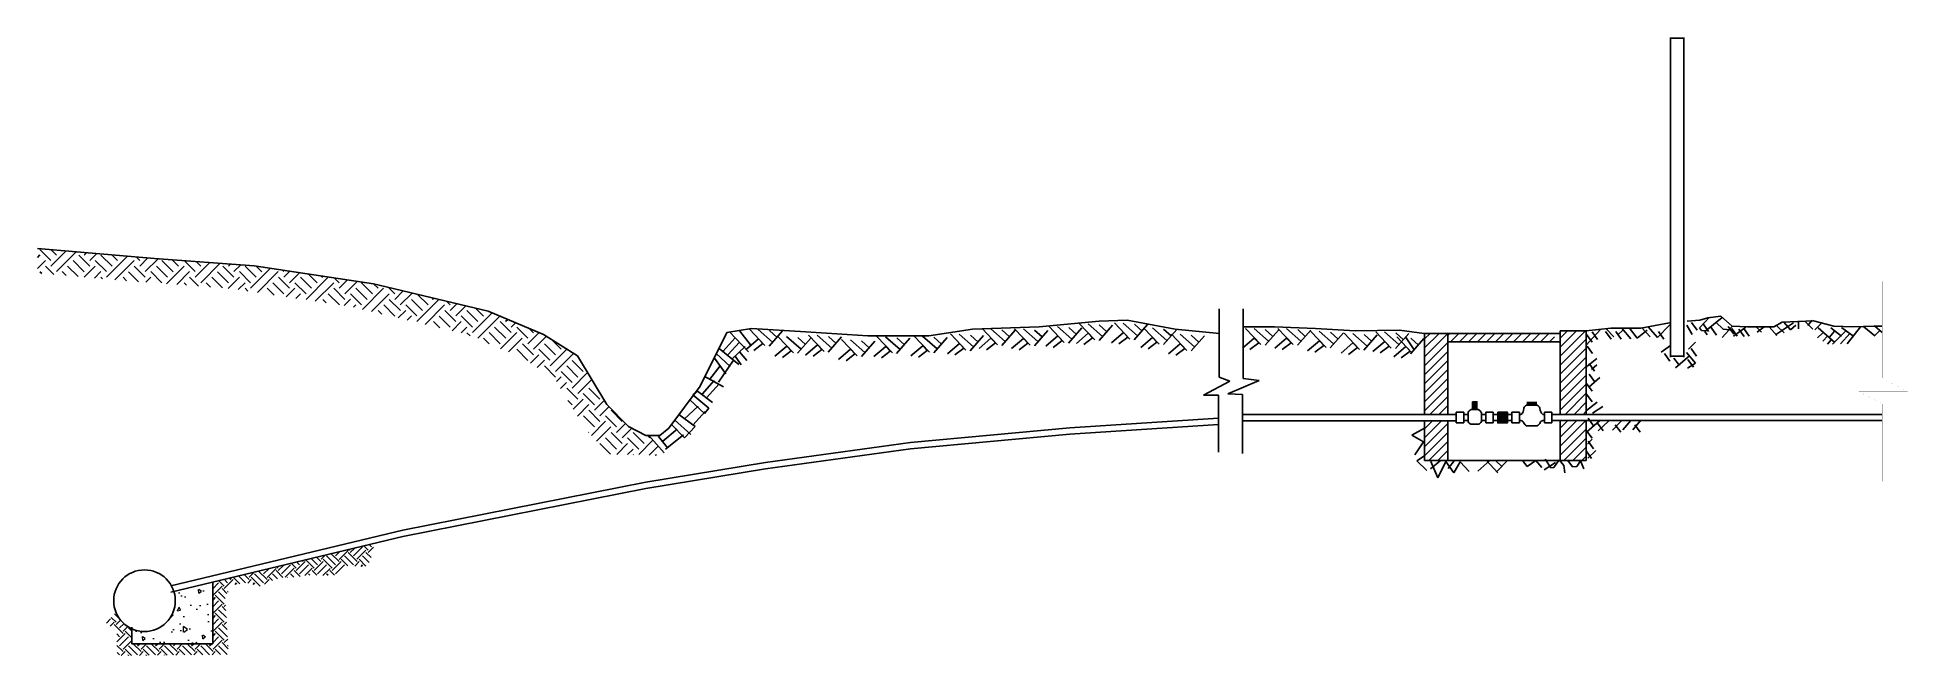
# Model space of a CAD drawing. Header units: millimetres. Extents: x 1147.5 to 1224.1, y 2097.1 to 2139.6.
# Drawn here: x 1205 to 1211.33, y 2118.2 to 2120.29 of the extents above; entities that cross this region are included whole.
import ezdxf

# ---------------------------------------------------------------- set-up
doc = ezdxf.new("R2010")
doc.units = ezdxf.units.MM
doc.layers.add('COTAS', color=251, linetype='Continuous', lineweight=13)
doc.layers.add('G-Principal', color=7, linetype='Continuous')

msp = doc.modelspace()

# ---------------------------------------------------------------- hatches: boundary and pattern name
at = {"lineweight": 15}
h = msp.add_hatch(dxfattribs=at)
h.set_pattern_fill('LINE', color=256, scale=0.006777, angle=45, style=0)
h.set_pattern_definition([(45, (1140.517197, 2056.57348), (-0.015214799, 0.015214799), [])])
h.paths.add_polyline_path([(1209.7716, 2119.2636), (1210.1316, 2119.2636), (1210.1316, 2119.2922), (1209.7716, 2119.2922)])
for points in [[(1209.8548, 2119.0614), (1209.8548, 2119.0344), (1209.8697, 2119.0344), (1209.8697, 2119.0614)], [(1209.94, 2118.9895), (1209.9728, 2118.9895), (1209.9728, 2119.0263), (1209.94, 2119.0263)], [(1210.038, 2119.0614), (1210.038, 2119.0494), (1210.0729, 2119.0494), (1210.0729, 2119.0614)]]:
    msp.add_hatch(color=256).paths.add_polyline_path(points)
h = msp.add_hatch()
h.set_pattern_fill('EARTH', color=256, scale=0.006777, angle=45, style=0)
h.set_pattern_definition([(45, (1140.537197, 2056.57348), (7e-18, 0.060859196), [0.04303395, -0.04303395]), (45, (1140.525786, 2056.58489), (7e-18, 0.060859196), [0.04303395, -0.04303395]), (45, (1140.514374, 2056.596302), (7e-18, 0.060859196), [0.04303395, -0.04303395]), (135, (1140.514374, 2056.60391), (-0.060859196, 7e-18), [0.04303395, -0.04303395]), (135, (1140.525786, 2056.61532), (-0.060859196, 7e-18), [0.04303395, -0.04303395]), (135, (1140.537197, 2056.62673), (-0.060859196, 7e-18), [0.04303395, -0.04303395])])
h.paths.add_polyline_path([(1205.6363, 2118.4031), (1205.6609, 2118.4418), (1205.7102, 2118.4488), (1205.7349, 2118.4418), (1205.7543, 2118.4365), (1205.7912, 2118.4541), (1205.8265, 2118.4664), (1205.8828, 2118.4682), (1205.9145, 2118.4752), (1205.9674, 2118.4734), (1206.0132, 2118.4752), (1206.0519, 2118.5069), (1206.103, 2118.5033), (1206.1188, 2118.5069), (1206.1259, 2118.5209), (1206.14, 2118.5632), (1206.1358, 2118.5808), (1205.5947, 2118.4514), (1205.5947, 2118.2429), (1205.3214, 2118.2429), (1205.3214, 2118.293, -0.196093), (1205.267, 2118.3499), (1205.2347, 2118.3116), (1205.2699, 2118.2852), (1205.2717, 2118.2025), (1205.6486, 2118.2061)])
at = {"layer": 'COTAS'}
h = msp.add_hatch(dxfattribs=at)
h.set_pattern_fill('AR-CONC', color=256, scale=0.0006777, angle=45, style=0)
h.set_pattern_definition([(95, (1140.5372, 2056.57348), (0.09494214, 0.07966593), [0.01291018, -0.14201204]), (40, (1140.5372, 2056.57348), (-0.10844412, 0.07466696), [0.01032815, -0.11360963]), (145.451, (1140.54511, 2056.58012), (-0.01350125, 0.15433278), [0.01097196, -0.1206916]), (91.1842, (1140.51285, 2056.59782), (0.15004972, 0.10975583), [0.01936528, -0.21301805]), (141.6356, (1140.52536, 2056.60697), (-0.00480228, 0.23233347), [0.01645794, -0.1810374]), (36.184, (1140.51285, 2056.59782), (-0.0048019, 0.23233344), [0.01549222, -0.17041444]), (66, (1140.53111, 2056.60391), (0.12166108, 0.02364852), [0.01291018, -0.14201203]), (11, (1140.53111, 2056.60391), (-0.0586481, 0.11787995), [0.01032815, -0.11360963]), (116.4514, (1140.54125, 2056.60588), (0.06301257, 0.14152847), [0.01097196, -0.1206916]), (82.5, (1140.537197, 2056.57348), (-0.039039226, 0.041999382), [0, -0.11223254, 0, -0.115330986, 0, -0.11403997]), (52.5, (1140.537197, 2056.57348), (-0.01598676, 0.08002756), [0, -0.065755876, 0, -0.109650505, 0, -0.04346429]), (12.5, (1140.510053, 2056.546337), (0.067721113, 0.062230613), [0, -0.04303395, 0, -0.134265924, 0, -0.17816055]), (2.5, (1140.49788, 2056.534165), (0.0587999, 0.083168966), [0, -0.055944135, 0, -0.089166344, 0, -0.12651981])])
h.paths.add_polyline_path([(1205.3214, 2118.293), (1205.3214, 2118.2429), (1205.5947, 2118.2429), (1205.5947, 2118.4514), (1205.4632, 2118.42, -0.648943)])
at = {"layer": 'G-Principal'}
h = msp.add_hatch(dxfattribs=at)
h.set_pattern_fill('FILL', color=256, scale=0.1875, style=0, pattern_type=2)
h.set_pattern_definition([(45, (1311.060157, 1862.75746), (0.0375, 0.1125), [0.106066017, -0.106066017]), (45, (1311.078907, 1862.73871), (0.0375, 0.1125), [0.106066017, -0.106066017]), (315, (1311.09766, 1862.73871), (0.1125, 0.0375), [0.05303301, -0.05303301]), (315, (1311.11641, 1862.75746), (0.1125, 0.0375), [0.05303301, -0.0530329]), (315, (1311.13516, 1862.77621), (0.1125, 0.0375), [0.05303301, -0.0530329]), (315, (1311.15391, 1862.79496), (0.1125, 0.0375), [0.05303301, -0.0530329])])
h.paths.add_polyline_path([(1206.1384, 2119.4597), (1205.7345, 2119.5209), (1205.3975, 2119.5459), (1205.0019, 2119.5793), (1205.0019, 2119.4959), (1205.3205, 2119.469), (1205.6575, 2119.4439), (1206.0614, 2119.3827), (1206.4486, 2119.2909), (1206.6365, 2119.2119), (1206.7507, 2119.1395), (1206.851, 2118.9754), (1206.9297, 2118.8842), (1207.0952, 2118.8796), (1207.1161, 2118.8945), (1207.069, 2118.9466), (1207.0589, 2118.9466), (1207.0004, 2118.9772), (1206.9279, 2119.0523), (1206.8277, 2119.2165), (1206.7135, 2119.2888), (1206.5256, 2119.3678)])
h = msp.add_hatch(dxfattribs=at)
h.set_pattern_fill('LINE', color=256, scale=0.006777, angle=45, style=0)
h.set_pattern_definition([(45, (1311.040157, 1862.738711), (-0.015214799, 0.015214799), [])])
h.paths.add_polyline_path([(1209.7716, 2118.9962), (1209.6926, 2118.9962), (1209.6926, 2118.8625), (1209.7716, 2118.8625)])
h.paths.add_polyline_path([(1210.2394, 2118.9972), (1210.1516, 2118.9972), (1210.1516, 2118.8625), (1210.2394, 2118.8625)])
h.paths.add_polyline_path([(1210.2394, 2119.301), (1210.1516, 2119.301), (1210.1516, 2119.0185), (1210.2394, 2119.0185)])
h.paths.add_polyline_path([(1209.6926, 2119.0175), (1209.7716, 2119.0175), (1209.7716, 2119.2922), (1209.6926, 2119.2922)])

# ---------------------------------------------------------------- linework, layer by layer
for p, q in [((1210.5238, 2119.212), (1210.5238, 2120.2935)), ((1210.5249, 2120.2911), (1210.5696, 2120.2911)), ((1210.5696, 2119.212), (1210.5696, 2120.2935)), ((1205.3975, 2119.5459), (1205.0019, 2119.5793)), ((1205.7345, 2119.5209), (1205.3975, 2119.5459)), ((1206.1384, 2119.4597), (1205.7345, 2119.5209)), ((1206.5256, 2119.3678), (1206.1384, 2119.4597)), ((1206.7135, 2119.2888), (1206.5256, 2119.3678)), ((1208.9984, 2119.3751), (1208.9984, 2119.144)), ((1209.0793, 2119.3751), (1209.0793, 2119.1395)), ((1210.6559, 2119.3471), (1210.622, 2119.3115)), ((1210.6229, 2119.3369), (1210.65, 2119.3454)), ((1210.6993, 2119.3462), (1210.6409, 2119.2988)), ((1210.65, 2119.3454), (1210.6942, 2119.3505)), ((1210.6942, 2119.3505), (1210.7332, 2119.3165)), ((1206.8277, 2119.2165), (1206.7135, 2119.2888)), ((1207.3334, 2119.295), (1207.2427, 2119.1135)), ((1207.3613, 2119.2778), (1207.3205, 2119.2328)), ((1207.4169, 2119.3089), (1207.3334, 2119.295)), ((1207.342, 2119.2971), (1207.4064, 2119.2299)), ((1207.377, 2119.3), (1207.4128, 2119.2535)), ((1207.41, 2119.3064), (1207.4622, 2119.2514)), ((1207.6008, 2119.2977), (1207.4169, 2119.3089)), ((1207.4881, 2119.2629), (1207.4395, 2119.3058)), ((1207.5218, 2119.3008), (1207.4767, 2119.2494)), ((1207.5032, 2119.2787), (1207.4774, 2119.3023)), ((1207.5059, 2119.2821), (1207.5581, 2119.2271)), ((1207.5841, 2119.2386), (1207.5354, 2119.2815)), ((1207.6177, 2119.2765), (1207.5726, 2119.225)), ((1207.5991, 2119.2544), (1207.5733, 2119.278)), ((1207.8097, 2119.2838), (1207.6008, 2119.2977)), ((1207.6097, 2119.2864), (1207.6619, 2119.2314)), ((1207.6879, 2119.2429), (1207.6392, 2119.2858)), ((1207.7215, 2119.2808), (1207.6764, 2119.2293)), ((1207.7029, 2119.2587), (1207.6771, 2119.2822)), ((1208.0158, 2119.2838), (1207.8097, 2119.2838)), ((1207.8407, 2119.2814), (1207.8929, 2119.2264)), ((1207.9189, 2119.2379), (1207.8702, 2119.2808)), ((1207.9525, 2119.2758), (1207.9074, 2119.2244)), ((1207.9339, 2119.2537), (1207.9081, 2119.2773)), ((1207.966, 2119.2836), (1208.0182, 2119.2285)), ((1208.0441, 2119.2401), (1207.9954, 2119.283)), ((1208.1634, 2119.3061), (1208.0158, 2119.2838)), ((1208.0778, 2119.278), (1208.0327, 2119.2265)), ((1208.0592, 2119.2558), (1208.0334, 2119.2794)), ((1208.0895, 2119.2908), (1208.1417, 2119.2357)), ((1208.1676, 2119.2473), (1208.1189, 2119.2902)), ((1208.2013, 2119.2852), (1208.1562, 2119.2337)), ((1208.1827, 2119.263), (1208.1569, 2119.2866)), ((1208.3891, 2119.3144), (1208.1634, 2119.3061)), ((1208.1961, 2119.3086), (1208.2484, 2119.2536)), ((1208.2743, 2119.2651), (1208.2256, 2119.308)), ((1208.3079, 2119.303), (1208.2628, 2119.2516)), ((1208.2893, 2119.2809), (1208.2636, 2119.3045)), ((1208.3064, 2119.3079), (1208.3586, 2119.2529)), ((1208.3845, 2119.2644), (1208.3359, 2119.3073)), ((1208.4182, 2119.3023), (1208.3731, 2119.2508)), ((1208.3996, 2119.2802), (1208.3738, 2119.3038)), ((1208.5924, 2119.3339), (1208.3891, 2119.3144)), ((1208.412, 2119.2493), (1208.4521, 2119.2836)), ((1208.422, 2119.3165), (1208.4743, 2119.2615)), ((1208.5002, 2119.273), (1208.4515, 2119.3159)), ((1208.4521, 2119.2836), (1208.4671, 2119.2679)), ((1208.5339, 2119.3109), (1208.4888, 2119.2595)), ((1208.5152, 2119.2888), (1208.4895, 2119.3124)), ((1208.5151, 2119.2586), (1208.5552, 2119.2929)), ((1208.5251, 2119.3258), (1208.5774, 2119.2708)), ((1208.5702, 2119.2772), (1208.5402, 2119.2543)), ((1208.6033, 2119.2823), (1208.5546, 2119.3252)), ((1208.5552, 2119.2929), (1208.5702, 2119.2772)), ((1208.6369, 2119.3202), (1208.5918, 2119.2688)), ((1208.6871, 2119.3367), (1208.5924, 2119.3339)), ((1208.6183, 2119.2981), (1208.5926, 2119.3217)), ((1208.6339, 2119.2608), (1208.674, 2119.2951)), ((1208.644, 2119.328), (1208.6962, 2119.2729)), ((1208.6891, 2119.2794), (1208.659, 2119.2565)), ((1208.7221, 2119.2845), (1208.6735, 2119.3274)), ((1208.674, 2119.2951), (1208.6891, 2119.2794)), ((1208.8487, 2119.3061), (1208.6871, 2119.3367)), ((1208.7558, 2119.3224), (1208.7107, 2119.2709)), ((1208.7372, 2119.3002), (1208.7114, 2119.3238)), ((1208.7326, 2119.2442), (1208.7726, 2119.2785)), ((1208.7426, 2119.3114), (1208.7948, 2119.2564)), ((1208.8207, 2119.2679), (1208.7721, 2119.3108)), ((1208.7726, 2119.2785), (1208.7877, 2119.2628)), ((1208.8544, 2119.3058), (1208.8093, 2119.2543)), ((1208.8358, 2119.2837), (1208.81, 2119.3072)), ((1208.8364, 2119.29), (1208.8886, 2119.2349)), ((1208.9991, 2119.2922), (1208.8487, 2119.3061)), ((1208.9145, 2119.2465), (1208.8658, 2119.2894)), ((1208.9482, 2119.2844), (1208.9031, 2119.2329)), ((1208.9296, 2119.2622), (1208.9038, 2119.2858)), ((1209.0765, 2119.2422), (1209.1166, 2119.2765)), ((1209.1849, 2119.3147), (1209.0791, 2119.3147)), ((1209.0866, 2119.3094), (1209.1388, 2119.2544)), ((1209.1647, 2119.2659), (1209.116, 2119.3088)), ((1209.1166, 2119.2765), (1209.1317, 2119.2608)), ((1209.1984, 2119.3038), (1209.1533, 2119.2523)), ((1209.1798, 2119.2817), (1209.154, 2119.3052)), ((1209.3242, 2119.3092), (1209.1849, 2119.3147)), ((1209.1861, 2119.2422), (1209.2261, 2119.2765)), ((1209.1961, 2119.3094), (1209.2483, 2119.2544)), ((1209.2743, 2119.2659), (1209.2256, 2119.3088)), ((1209.2261, 2119.2765), (1209.2412, 2119.2608)), ((1209.3079, 2119.3038), (1209.2628, 2119.2523)), ((1209.2893, 2119.2817), (1209.2635, 2119.3052)), ((1209.307, 2119.3001), (1209.3593, 2119.2451)), ((1209.4579, 2119.3008), (1209.3242, 2119.3092)), ((1209.3852, 2119.2566), (1209.3365, 2119.2995)), ((1209.4189, 2119.2945), (1209.3738, 2119.243)), ((1209.4002, 2119.2724), (1209.3745, 2119.296)), ((1209.4205, 2119.293), (1209.4728, 2119.2379)), ((1209.4987, 2119.2495), (1209.45, 2119.2924)), ((1209.6083, 2119.3036), (1209.4579, 2119.3008)), ((1209.5324, 2119.2874), (1209.4873, 2119.2359)), ((1209.5138, 2119.2652), (1209.488, 2119.2888)), ((1209.5279, 2119.298), (1209.5802, 2119.2429)), ((1209.6061, 2119.2545), (1209.5574, 2119.2974)), ((1209.6397, 2119.2924), (1209.5946, 2119.2409)), ((1209.6211, 2119.2702), (1209.5954, 2119.2938)), ((1209.5988, 2119.2808), (1209.6511, 2119.2257)), ((1209.6914, 2119.2925), (1209.6083, 2119.3036)), ((1209.657, 2119.2373), (1209.6283, 2119.2802)), ((1209.672, 2119.253), (1209.6462, 2119.2766)), ((1209.6926, 2119.0175), (1209.6926, 2119.2922)), ((1209.6926, 2119.2922), (1209.7716, 2119.2922)), ((1209.7716, 2119.2922), (1209.7716, 2119.0175)), ((1210.2394, 2119.301), (1210.1516, 2119.301)), ((1210.1516, 2119.301), (1210.1516, 2119.0185)), ((1210.2871, 2119.3051), (1210.2389, 2119.2527)), ((1210.2392, 2119.3013), (1210.3223, 2119.3098)), ((1210.2394, 2119.0185), (1210.2394, 2119.301)), ((1210.2405, 2119.2886), (1210.2592, 2119.2631)), ((1210.2592, 2119.2971), (1210.2778, 2119.2716)), ((1210.305, 2119.2988), (1210.3237, 2119.2733)), ((1210.3076, 2119.3072), (1210.333, 2119.2802)), ((1210.3223, 2119.3098), (1210.4242, 2119.3098)), ((1210.3389, 2119.2988), (1210.3576, 2119.2733)), ((1210.3635, 2119.303), (1210.3457, 2119.2878)), ((1210.3601, 2119.3098), (1210.3906, 2119.2734)), ((1210.3855, 2119.3098), (1210.4117, 2119.2759)), ((1210.4117, 2119.2759), (1210.4456, 2119.303)), ((1210.4242, 2119.3098), (1210.521, 2119.3284)), ((1210.4278, 2119.3106), (1210.4558, 2119.2802)), ((1210.4803, 2119.2785), (1210.449, 2119.3148)), ((1210.5218, 2119.3216), (1210.4803, 2119.2785)), ((1210.4833, 2119.2988), (1210.5019, 2119.2733)), ((1210.5797, 2119.32), (1210.5974, 2119.2887)), ((1210.5804, 2119.3335), (1210.6229, 2119.3369)), ((1210.5953, 2119.3293), (1210.614, 2119.3038)), ((1210.622, 2119.3115), (1210.6288, 2119.3022)), ((1210.6288, 2119.3022), (1210.6457, 2119.3014)), ((1210.6344, 2119.3242), (1210.653, 2119.2988)), ((1210.6409, 2119.2988), (1210.6477, 2119.2879)), ((1210.6615, 2119.3123), (1210.6802, 2119.2869)), ((1210.677, 2119.33), (1210.7024, 2119.3071)), ((1210.734, 2119.3166), (1210.6993, 2119.2786)), ((1210.7024, 2119.3071), (1210.7253, 2119.3046)), ((1210.7193, 2119.3157), (1210.7379, 2119.2903)), ((1210.7311, 2119.3089), (1210.7498, 2119.2835)), ((1210.7332, 2119.3165), (1210.7842, 2119.3149)), ((1210.7789, 2119.3132), (1210.7374, 2119.2828)), ((1210.7549, 2119.3072), (1210.7736, 2119.2818)), ((1210.7719, 2119.3089), (1210.7906, 2119.2835)), ((1210.7842, 2119.3149), (1210.8741, 2119.3149)), ((1210.8144, 2119.3141), (1210.8314, 2119.2963)), ((1210.8407, 2119.3141), (1210.817, 2119.2963)), ((1210.8579, 2119.314), (1210.8841, 2119.2853)), ((1210.8741, 2119.3149), (1210.9013, 2119.3301)), ((1210.9406, 2119.3284), (1210.8788, 2119.287)), ((1210.8833, 2119.3182), (1210.9087, 2119.2946)), ((1210.9013, 2119.3301), (1211.0083, 2119.3352)), ((1210.907, 2119.3301), (1210.9299, 2119.3047)), ((1210.9299, 2119.3047), (1210.9485, 2119.3199)), ((1210.9567, 2119.3335), (1210.9567, 2119.3081)), ((1210.9781, 2119.3335), (1211.0061, 2119.3072)), ((1211.0035, 2119.3368), (1210.9883, 2119.3191)), ((1211.0083, 2119.3352), (1211.0762, 2119.3165)), ((1211.0348, 2119.3267), (1211.0128, 2119.3039)), ((1211.0393, 2119.2945), (1211.0215, 2119.2768)), ((1211.0232, 2119.3114), (1211.08, 2119.2616)), ((1211.0546, 2119.2827), (1211.0393, 2119.2658)), ((1211.0783, 2119.2996), (1211.0622, 2119.2793)), ((1211.0664, 2119.3106), (1211.1028, 2119.2827)), ((1211.1181, 2119.3021), (1211.0723, 2119.2556)), ((1211.0762, 2119.3165), (1211.1407, 2119.3149)), ((1211.1316, 2119.2928), (1211.0986, 2119.2565)), ((1211.102, 2119.3123), (1211.1443, 2119.2818)), ((1211.1669, 2119.3149), (1211.122, 2119.2574)), ((1211.1407, 2119.3149), (1211.2132, 2119.3165)), ((1211.2152, 2119.2844), (1211.1779, 2119.3149)), ((1211.2307, 2119.3005), (1211.2129, 2119.2827)), ((1211.2132, 2119.3165), (1211.24, 2119.317)), ((1211.2146, 2119.3174), (1211.24, 2119.295)), ((1206.9279, 2119.0523), (1206.8277, 2119.2165)), ((1207.2968, 2119.2247), (1207.3441, 2119.1804)), ((1207.3076, 2119.2412), (1207.3734, 2119.1876)), ((1207.3756, 2119.2628), (1207.3362, 2119.2199)), ((1207.3949, 2119.2485), (1207.3498, 2119.2056)), ((1207.3613, 2119.2149), (1207.382, 2119.1856)), ((1207.3756, 2119.2299), (1207.4007, 2119.2006)), ((1207.3999, 2119.2392), (1207.44, 2119.2735)), ((1207.4551, 2119.2578), (1207.425, 2119.2349)), ((1207.44, 2119.2735), (1207.4551, 2119.2578)), ((1207.4959, 2119.2149), (1207.536, 2119.2492)), ((1207.551, 2119.2335), (1207.5209, 2119.2106)), ((1207.536, 2119.2492), (1207.551, 2119.2335)), ((1207.5997, 2119.2192), (1207.6398, 2119.2535)), ((1207.6548, 2119.2378), (1207.6247, 2119.2149)), ((1207.6398, 2119.2535), (1207.6548, 2119.2378)), ((1207.7113, 2119.2042), (1207.7514, 2119.2385)), ((1207.7214, 2119.2714), (1207.7736, 2119.2163)), ((1207.7665, 2119.2228), (1207.7364, 2119.1999)), ((1207.7995, 2119.2279), (1207.7509, 2119.2708)), ((1207.7514, 2119.2385), (1207.7665, 2119.2228)), ((1207.8332, 2119.2658), (1207.7881, 2119.2143)), ((1207.8146, 2119.2436), (1207.7888, 2119.2672)), ((1207.8307, 2119.2142), (1207.8707, 2119.2485)), ((1207.8858, 2119.2328), (1207.8557, 2119.2099)), ((1207.8707, 2119.2485), (1207.8858, 2119.2328)), ((1207.9559, 2119.2164), (1207.996, 2119.2507)), ((1208.0111, 2119.235), (1207.981, 2119.2121)), ((1207.996, 2119.2507), (1208.0111, 2119.235)), ((1208.0794, 2119.2236), (1208.1195, 2119.2579)), ((1208.1346, 2119.2421), (1208.1045, 2119.2193)), ((1208.1195, 2119.2579), (1208.1346, 2119.2421)), ((1208.1861, 2119.2414), (1208.2262, 2119.2758)), ((1208.2412, 2119.26), (1208.2111, 2119.2371)), ((1208.2262, 2119.2758), (1208.2412, 2119.26)), ((1208.2963, 2119.2407), (1208.3364, 2119.275)), ((1208.3515, 2119.2593), (1208.3214, 2119.2364)), ((1208.3364, 2119.275), (1208.3515, 2119.2593)), ((1208.4671, 2119.2679), (1208.4371, 2119.245)), ((1208.7877, 2119.2628), (1208.7576, 2119.2399)), ((1208.8263, 2119.2228), (1208.8664, 2119.2571)), ((1208.8815, 2119.2413), (1208.8514, 2119.2185)), ((1208.8664, 2119.2571), (1208.8815, 2119.2413)), ((1209.1317, 2119.2608), (1209.1016, 2119.2379)), ((1209.2412, 2119.2608), (1209.2111, 2119.2379)), ((1209.297, 2119.2329), (1209.3371, 2119.2672)), ((1209.3521, 2119.2515), (1209.3221, 2119.2286)), ((1209.3371, 2119.2672), (1209.3521, 2119.2515)), ((1209.4105, 2119.2257), (1209.4506, 2119.2601)), ((1209.4656, 2119.2443), (1209.4356, 2119.2215)), ((1209.4506, 2119.2601), (1209.4656, 2119.2443)), ((1209.5179, 2119.2308), (1209.558, 2119.2651)), ((1209.573, 2119.2493), (1209.543, 2119.2265)), ((1209.558, 2119.2651), (1209.573, 2119.2493)), ((1209.5888, 2119.2136), (1209.6289, 2119.2479)), ((1209.6439, 2119.2322), (1209.6138, 2119.2093)), ((1209.6289, 2119.2479), (1209.6439, 2119.2322)), ((1209.6906, 2119.2752), (1209.6455, 2119.2237)), ((1210.2422, 2119.2496), (1210.2608, 2119.2241)), ((1210.5243, 2119.2514), (1210.493, 2119.2286)), ((1210.5036, 2119.2241), (1210.5223, 2119.1987)), ((1210.5238, 2119.2152), (1210.5696, 2119.2152)), ((1210.5416, 2119.1761), (1210.5898, 2119.2175)), ((1210.5788, 2119.2277), (1210.6084, 2119.1921)), ((1210.6084, 2119.2623), (1210.5847, 2119.2386)), ((1210.5936, 2119.2411), (1210.6123, 2119.2157)), ((1211.0681, 2119.2709), (1211.0546, 2119.2556)), ((1207.2761, 2119.1375), (1207.3105, 2119.1826)), ((1207.2911, 2119.2083), (1207.3298, 2119.1561)), ((1207.3563, 2119.2019), (1207.3047, 2119.1275)), ((1210.2753, 2119.207), (1210.2414, 2119.1799)), ((1210.249, 2119.1902), (1210.2676, 2119.1648)), ((1210.249, 2119.1546), (1210.2676, 2119.1292)), ((1210.2753, 2119.1859), (1210.2575, 2119.1706)), ((1210.5359, 2119.2089), (1210.5546, 2119.1834)), ((1210.6084, 2119.1921), (1210.5822, 2119.1752)), ((1210.5834, 2119.2038), (1210.6021, 2119.1784)), ((1207.2427, 2119.1135), (1207.1368, 2118.9717)), ((1207.2179, 2119.0843), (1207.2343, 2119.0965)), ((1207.2343, 2119.0965), (1207.2852, 2119.0586)), ((1207.2909, 2119.1329), (1207.2494, 2119.0864)), ((1207.2565, 2119.1479), (1207.3217, 2119.1115)), ((1207.3074, 2119.1215), (1207.2644, 2119.0743)), ((1209.0344, 2119.1306), (1208.9445, 2119.0835)), ((1208.9984, 2119.144), (1209.0344, 2119.1306)), ((1209.1332, 2119.1328), (1209.0276, 2119.0879)), ((1209.0276, 2119.0879), (1209.077, 2119.0857)), ((1209.0793, 2119.1395), (1209.1332, 2119.1328)), ((1210.2405, 2119.1224), (1210.2592, 2119.097)), ((1210.2405, 2119.0868), (1210.2592, 2119.0614)), ((1210.2854, 2119.1427), (1210.2482, 2119.1106)), ((1207.0004, 2118.9772), (1206.9279, 2119.0523)), ((1207.2358, 2119.0464), (1207.1893, 2119.0021)), ((1207.2079, 2119.0671), (1207.258, 2119.0214)), ((1207.2723, 2119.0393), (1207.2179, 2119.0843)), ((1207.2594, 2119.0285), (1207.2179, 2118.9821)), ((1207.258, 2119.0214), (1207.2723, 2119.0393)), ((1208.9445, 2119.0835), (1208.9962, 2119.0835)), ((1208.9962, 2119.0835), (1208.9962, 2118.8905)), ((1209.077, 2119.0857), (1209.077, 2118.886)), ((1209.8249, 2119.0263), (1209.7996, 2119.0263)), ((1209.7996, 2119.0263), (1209.7996, 2118.9895)), ((1209.8249, 2118.9895), (1209.8249, 2119.0263)), ((1209.8399, 2119.0245), (1209.8399, 2118.9939)), ((1209.8846, 2119.0245), (1209.8846, 2118.9939)), ((1209.925, 2119.0263), (1209.8996, 2119.0263)), ((1209.8996, 2119.0263), (1209.8996, 2118.9895)), ((1209.925, 2118.9895), (1209.925, 2119.0263)), ((1210.0131, 2119.0263), (1209.9878, 2119.0263)), ((1209.9878, 2119.0263), (1209.9878, 2118.9895)), ((1210.0131, 2118.9895), (1210.0131, 2119.0263)), ((1210.0281, 2119.0395), (1210.0281, 2119.0379)), ((1210.0828, 2119.0395), (1210.0828, 2119.0385)), ((1210.1232, 2119.0263), (1210.0978, 2119.0263)), ((1210.0978, 2119.0263), (1210.0978, 2118.9895)), ((1210.1232, 2118.9895), (1210.1232, 2119.0263)), ((1210.2761, 2119.0599), (1210.2406, 2119.0311)), ((1210.2956, 2119.0455), (1210.2609, 2119.0227)), ((1207.0589, 2118.9466), (1207.0004, 2118.9772)), ((1207.1368, 2118.9717), (1207.1062, 2118.9466)), ((1207.1648, 2118.9683), (1207.1168, 2118.9275)), ((1207.1462, 2118.984), (1207.1898, 2118.939)), ((1207.1562, 2118.9998), (1207.2113, 2118.9504)), ((1207.2263, 2118.9769), (1207.1712, 2119.0176)), ((1207.1898, 2118.939), (1207.2263, 2118.9769)), ((1207.9547, 2118.9229), (1208.493, 2118.9729)), ((1208.493, 2118.9729), (1208.9962, 2119.0058)), ((1208.493, 2118.9516), (1208.9962, 2118.9845)), ((1209.077, 2119.0175), (1209.7996, 2119.0175)), ((1209.077, 2118.9962), (1209.7996, 2118.9962)), ((1209.6919, 2118.9715), (1209.6495, 2118.9478)), ((1209.6926, 2118.9962), (1209.6926, 2118.8625)), ((1209.7716, 2118.8625), (1209.7716, 2118.9962)), ((1209.7996, 2118.9895), (1209.8249, 2118.9895)), ((1209.8256, 2119.0179), (1209.8399, 2119.0179)), ((1209.8399, 2118.9972), (1209.8256, 2118.9972)), ((1209.8846, 2119.0185), (1209.8996, 2119.0185)), ((1209.8846, 2118.9972), (1209.8996, 2118.9972)), ((1209.8996, 2118.9895), (1209.925, 2118.9895)), ((1209.925, 2118.9895), (1209.8996, 2118.9895)), ((1209.925, 2119.0185), (1209.94, 2119.0185)), ((1209.925, 2118.9972), (1209.94, 2118.9972)), ((1209.9728, 2119.0185), (1209.9878, 2119.0185)), ((1209.9728, 2118.9972), (1209.9878, 2118.9972)), ((1209.9878, 2118.9895), (1210.0131, 2118.9895)), ((1210.0138, 2119.0179), (1210.0181, 2119.0179)), ((1210.018, 2118.9972), (1210.0138, 2118.9972)), ((1210.0928, 2119.0185), (1210.0978, 2119.0185)), ((1210.0929, 2118.9972), (1210.0978, 2118.9972)), ((1210.0978, 2118.9895), (1210.1232, 2118.9895)), ((1210.1232, 2118.9895), (1210.0978, 2118.9895)), ((1210.1232, 2119.0185), (1211.24, 2119.0185)), ((1210.1232, 2118.9972), (1211.24, 2118.9972)), ((1210.1516, 2118.9972), (1210.1516, 2118.8625)), ((1210.2394, 2118.8625), (1210.2394, 2118.9972)), ((1210.2837, 2118.9968), (1210.2397, 2118.9587)), ((1210.2405, 2118.963), (1210.2592, 2118.9376)), ((1210.2456, 2119.0054), (1210.2642, 2118.98)), ((1210.2778, 2118.9884), (1210.2965, 2118.963)), ((1210.3142, 2118.9959), (1210.2795, 2118.963)), ((1210.3574, 2118.9959), (1210.3278, 2118.9655)), ((1210.3373, 2118.9833), (1210.3559, 2118.9579)), ((1210.3896, 2118.9976), (1210.3633, 2118.9663)), ((1210.4243, 2118.9985), (1210.3972, 2118.9663)), ((1210.4035, 2118.9833), (1210.4221, 2118.9579)), ((1207.1062, 2118.9466), (1207.0589, 2118.9466)), ((1207.069, 2118.9466), (1207.1211, 2118.8889)), ((1207.1025, 2118.9433), (1207.134, 2118.9039)), ((1207.187, 2118.9497), (1207.1254, 2118.9011)), ((1207.4641, 2118.8556), (1207.9547, 2118.9229)), ((1207.4641, 2118.8343), (1207.9547, 2118.9016)), ((1207.9547, 2118.9016), (1208.493, 2118.9516)), ((1209.6495, 2118.9478), (1209.6885, 2118.9257)), ((1209.6885, 2118.9257), (1209.6597, 2118.8817)), ((1210.2592, 2118.9342), (1210.2439, 2118.9173)), ((1210.2456, 2118.9274), (1210.2642, 2118.902)), ((1207.0593, 2118.7889), (1207.4641, 2118.8556)), ((1207.0593, 2118.7676), (1207.4641, 2118.8343)), ((1209.6919, 2118.8783), (1209.6665, 2118.8613)), ((1209.6665, 2118.8613), (1209.7004, 2118.8291)), ((1209.6926, 2118.8625), (1210.2394, 2118.8625)), ((1209.7128, 2118.8341), (1209.7451, 2118.8613)), ((1209.714, 2118.8596), (1209.7378, 2118.8036)), ((1209.7378, 2118.8036), (1209.7649, 2118.8596)), ((1209.7649, 2118.8596), (1209.7921, 2118.8206)), ((1209.7723, 2118.8358), (1209.7926, 2118.8613)), ((1209.7921, 2118.8206), (1209.8125, 2118.8579)), ((1209.8125, 2118.8579), (1209.843, 2118.8257)), ((1209.9129, 2118.8621), (1209.8731, 2118.8265)), ((1209.9025, 2118.863), (1209.9398, 2118.8206)), ((1209.933, 2118.863), (1209.9551, 2118.841)), ((1209.9705, 2118.8604), (1209.9383, 2118.8265)), ((1210.0243, 2118.863), (1210.0396, 2118.8427)), ((1210.0396, 2118.8427), (1210.0685, 2118.863)), ((1210.0685, 2118.863), (1210.0888, 2118.8393)), ((1210.1353, 2118.8561), (1210.0972, 2118.8308)), ((1210.1007, 2118.8664), (1210.1194, 2118.8376)), ((1210.1194, 2118.8376), (1210.1296, 2118.8393)), ((1210.1296, 2118.8393), (1210.1483, 2118.8647)), ((1210.1483, 2118.8647), (1210.1636, 2118.846)), ((1210.1636, 2118.846), (1210.1669, 2118.8206)), ((1210.1771, 2118.863), (1210.1924, 2118.841)), ((1210.1924, 2118.841), (1210.2077, 2118.8427)), ((1210.2077, 2118.8427), (1210.2196, 2118.8613)), ((1210.2196, 2118.8613), (1210.2315, 2118.8342)), ((1210.2388, 2118.8952), (1210.2575, 2118.8697)), ((1210.2719, 2118.8962), (1210.2448, 2118.8699)), ((1206.2372, 2118.6263), (1207.0593, 2118.7889)), ((1206.2372, 2118.6051), (1207.0593, 2118.7676)), ((1205.4527, 2118.4388), (1206.2372, 2118.6263)), ((1205.4527, 2118.4175), (1206.2372, 2118.6051)), ((1205.5947, 2118.2429), (1205.5947, 2118.4514)), ((1205.3214, 2118.2992), (1205.3214, 2118.2429)), ((1205.3214, 2118.2429), (1205.5947, 2118.2429))]:
    msp.add_line(p, q)
for points in [[(1209.7716, 2119.2922), (1210.1516, 2119.2922), (1210.1516, 2119.2636), (1209.7716, 2119.2636)], [(1209.8548, 2119.0614), (1209.8697, 2119.0614), (1209.8697, 2119.0344), (1209.8548, 2119.0344)], [(1209.94, 2119.0263), (1209.9728, 2119.0263), (1209.9728, 2118.9895), (1209.94, 2118.9895)]]:
    msp.add_lwpolyline(points, close=True)
for points in [[(1209.8494, 2119.0344), (1209.8751, 2119.0344)], [(1210.0376, 2119.0494), (1210.0733, 2119.0494)], [(1209.8751, 2118.9851), (1209.8494, 2118.9851)], [(1210.0733, 2118.9801), (1210.0376, 2118.9801)]]:
    msp.add_lwpolyline(points)
msp.add_circle((1205.364, 2118.3881), 0.1042)
for centre, radius, start, end in [((1209.8563, 2119.0183), 0.0175, 113.03928, 159.13639), ((1209.8646, 2119.0147), 0.0222, 25.97613, 61.8482), ((1210.0053, 2119.0368), 0.0228, 304.07499, 2.79491), ((1210.0444, 2119.0333), 0.0175, 113.03928, 159.13639), ((1210.0628, 2119.0297), 0.0222, 25.97613, 61.8482), ((1210.1056, 2119.0374), 0.0228, 177.20509, 235.92501), ((1209.8552, 2119.001), 0.0169, 204.96902, 249.87373), ((1209.8693, 2119.001), 0.0169, 290.12627, 335.03098), ((1210.018, 2118.9872), 0.01, 19.01809, 90), ((1210.0434, 2118.996), 0.0169, 199.01809, 249.87373), ((1210.0675, 2118.996), 0.0169, 290.12627, 340.98191), ((1210.0929, 2118.9872), 0.01, 90, 160.98191)]:
    msp.add_arc(centre, radius, start, end)
at = {"layer": 'G-Principal', "const_width": 0.000105}
for points in [[(1205.0019, 2119.5793), (1205.0019, 2119.4959)], [(1211.24, 2119.4688), (1211.24, 2119.1414)], [(1211.161, 2119.0958), (1211.3259, 2119.0958)], [(1211.24, 2119.0539), (1211.161, 2119.0958)], [(1211.3259, 2119.0958), (1211.24, 2119.1414)], [(1211.24, 2119.0539), (1211.24, 2118.7919)]]:
    msp.add_lwpolyline(points, dxfattribs=at)

doc.saveas('drawing.dxf')
